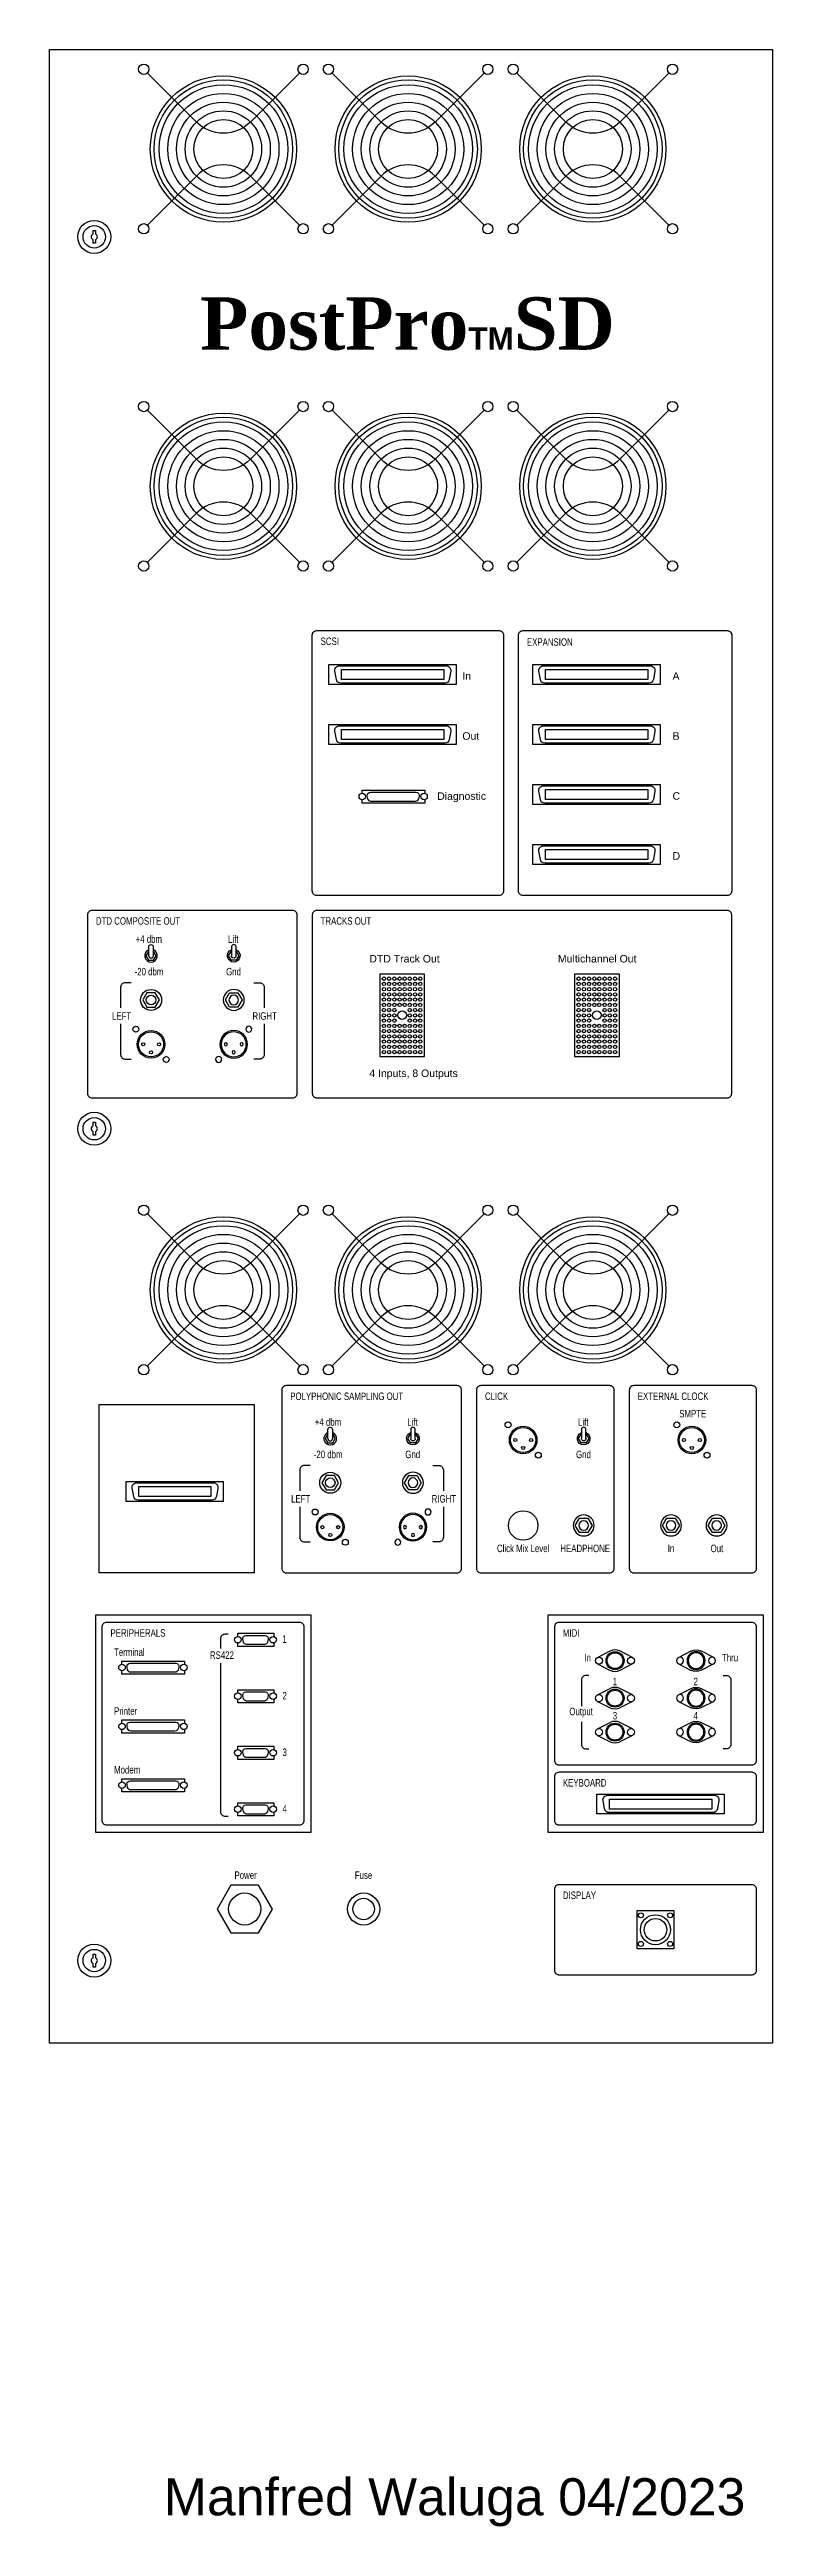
# Model space of a CAD drawing. Header units: millimetres. Extents: x -4275 to 1791, y -353 to 2461.
# Drawn here: x 1154 to 1637, y -353 to 1299 of the extents above; entities that cross this region are included whole.
import ezdxf

# ---------------------------------------------------------------- set-up
doc = ezdxf.new("R2010")
doc.units = ezdxf.units.MM
doc.header["$LTSCALE"] = 0.4
doc.layers.add('EG_S____ZEICHNEN', color=7, linetype='Continuous')
doc.styles.get("Standard").update_dxf_attribs({"font": 'ARIALUNI.ttf'})

msp = doc.modelspace()

# ---------------------------------------------------------------- texts
at = {"width": 0.75}
for s, p in [('SCSI', (1335.1, 901.9)), ('EXPANSION', (1472.8, 901.4)), ('DTD COMPOSITE OUT', (1185.1, 715.3)), ('TRACKS OUT', (1335.1, 715.3)), ('+4 dbm', (1211.6, 703.2)), ('Lift', (1273.3, 703.2)), ('-20 dbm', (1210.9, 681.5)), ('Gnd', (1272, 681.5)), ('LEFT', (1195.8, 651.9)), ('RIGHT', (1289.6, 651.9)), ('POLYPHONIC SAMPLING OUT', (1314.8, 398.2)), ('CLICK', (1444.8, 398.2)), ('EXTERNAL CLOCK', (1546.8, 398.2)), ('+4 dbm', (1331.2, 381)), ('Lift', (1392.9, 381)), ('Lift', (1506.9, 381)), ('SMPTE', (1574.5, 386.6)), ('-20 dbm', (1330.5, 359.4)), ('Gnd', (1391.6, 359.4)), ('Gnd', (1505.6, 359.4)), ('LEFT', (1315.4, 329.8)), ('RIGHT', (1409.2, 329.8)), ('Click Mix Level', (1452.8, 296.7)), ('HEADPHONE', (1495.1, 296.7)), ('In', (1566.8, 296.7)), ('Out', (1595.4, 296.7)), ('PERIPHERALS', (1194.8, 240.3)), ('Terminal', (1197.2, 227.5)), ('1', (1309.6, 236.1)), ('MIDI', (1496.8, 240.3)), ('RS422', (1261.2, 225.5)), ('In', (1511.2, 223.8)), ('Thru', (1603, 223.8)), ('2', (1309.6, 198.4)), ('1', (1530.1, 207.9)), ('2', (1584, 207.9)), ('Printer', (1197.2, 188.2)), ('Output', (1501.1, 187.9)), ('3', (1530.1, 185.1)), ('4', (1584, 185.1)), ('3', (1309.6, 160.7)), ('Modem', (1197.2, 149)), ('KEYBOARD', (1496.8, 140.3)), ('4', (1309.6, 123)), ('Power', (1277.6, 78.7)), ('Fuse', (1357.9, 78.7)), ('DISPLAY', (1496.8, 65.3))]:
    msp.add_text(s, height=5, dxfattribs=at).set_placement(p)
for s, height, p in [('In', 5, (1429.7, 878.7)), ('A', 5, (1570, 878.7)), ('Out', 5, (1429.7, 838.7)), ('B', 5, (1570, 838.7)), ('Diagnostic', 5, (1412.9, 798.6)), ('C', 5, (1570, 798.7)), ('D', 5, (1570, 758.7)), ('DTD Track Out', 5, (1367.6, 690.1)), ('Multichannel Out', 5, (1493.5, 690.1)), ('4 Inputs, 8 Outputs', 5, (1367.6, 613.7)), ('Manfred Waluga 04/2023', 24.75, (1230.4, -345.9))]:
    msp.add_text(s, height=height).set_placement(p)
at = {"insert": (1254.6, 1133.9), "char_height": 35, "attachment_point": 1}
msp.add_mtext_dynamic_manual_height_columns('{\\fTimes New Roman|b1|i0|c0|p18;PostPro\\f@Arial Unicode MS|b1|i0|c0|p34;\\H0.42857x;TM\\fTimes New Roman|b1|i0|c0|p18;\\H2.3333x;SD}', width=60.613, gutter_width=175, heights=[0], dxfattribs=at)

# ---------------------------------------------------------------- blocks, each defined once
blk = doc.blocks.new('Luefter-Aussen')
for points in [[(50.7, 50.7), (18, 18, -0.414214), (-18, 18), (-50.7, 50.7)], [(50.7, -50.7), (18, -18, 0.414214), (-18, -18), (-50.7, -50.7)]]:
    blk.add_lwpolyline(points, format="xyb")
for centre, radius in [((-53.2, 53.2), 3.43), ((53.2, 53.2), 3.43), ((0, 0), 48.8), ((0, 0), 46.2), ((0, 0), 42.9), ((0, 0), 37.1), ((0, 0), 31.3), ((0, 0), 25.5), ((0, 0), 19.7), ((-53.2, -53.2), 3.43), ((53.2, -53.2), 3.43)]:
    blk.add_circle(centre, radius)
blk = doc.blocks.new('SCSI-Front')
for points in [[(0, 13.3), (85, 13.3), (85, 0), (0, 0)], [(8.5, 10), (76.8, 10), (76.8, 3.3), (8.5, 3.3)]]:
    blk.add_lwpolyline(points, close=True)
blk.add_lwpolyline([(7.1, 12.5), (78.5, 12.5, -0.465401), (81.4, 8.9), (80.5, 3.4, -0.364814), (77.5, 0.9), (8.1, 0.9, -0.364814), (5.1, 3.4), (4.1, 8.9, -0.465401)], format="xyb", close=True)
blk = doc.blocks.new('XLR')
for centre, radius in [((-10.1, 10.1), 1.98), ((0, 0), 9.22), ((0, 0), 8.38), ((-5.3, 0), 1.04), ((5.3, 0), 1.04), ((0, -5.3), 1.04), ((10.1, -10.1), 1.98)]:
    blk.add_circle(centre, radius)
blk = doc.blocks.new('Klinke')
blk.add_lwpolyline([(5.6, 0), (2.8, 4.8), (-2.8, 4.8), (-5.6, 0), (-2.8, -4.8), (2.8, -4.8)], close=True)
for radius in [7, 3.2]:
    blk.add_circle((0, 0), radius)
blk = doc.blocks.new('Kippschalter')
blk.add_lwpolyline([(-1.5, 2.9), (-1.7, 2.9), (-3.4, 0), (-1.7, -2.9), (1.7, -2.9), (3.4, 0), (1.7, 2.9), (1.5, 2.9)])
blk.add_lwpolyline([(-1.5, 0), (-1.5, 6, -1), (1.5, 6), (1.5, 0)], format="xyb")
for radius, start, end in [(4.24, 111.3996, 68.6004), (1.55, 180, 0)]:
    blk.add_arc((0, 0), radius, start, end)
blk = doc.blocks.new('Mulitchannel')
blk.add_lwpolyline([(-15, -27.5), (15, -27.5), (15, 27.5), (-15, 27.5)], close=True)
for centre, radius in [((-12.2, 24.4), 1.12), ((-12.2, 20.9), 1.12), ((-12.2, 17.4), 1.12), ((-8.7, 24.4), 1.12), ((-8.7, 20.9), 1.12), ((-8.7, 17.4), 1.12), ((-5.2, 24.4), 1.12), ((-5.2, 20.9), 1.12), ((-5.2, 17.4), 1.12), ((-1.7, 24.4), 1.12), ((-1.7, 20.9), 1.12), ((-1.7, 17.4), 1.12), ((1.6, 24.4), 1.12), ((1.6, 20.9), 1.12), ((1.6, 17.4), 1.12), ((5.1, 24.4), 1.12), ((5.1, 20.9), 1.12), ((5.1, 17.4), 1.12), ((8.6, 24.4), 1.12), ((8.6, 20.9), 1.12), ((8.6, 17.4), 1.12), ((12.1, 24.4), 1.12), ((12.1, 20.9), 1.12), ((12.1, 17.4), 1.12), ((-12.2, 13.9), 1.12), ((-12.2, 10.4), 1.12), ((-12.2, 6.9), 1.12), ((-12.2, 3.4), 1.12), ((-12.2, -0.1), 1.12), ((-8.7, 13.9), 1.12), ((-8.7, 10.4), 1.12), ((-8.7, 6.9), 1.12), ((-8.7, 3.4), 1.12), ((-8.7, -0.1), 1.12), ((-5.2, 13.9), 1.12), ((-5.2, 10.4), 1.12), ((-5.2, 6.9), 1.12), ((-5.2, 3.4), 1.12), ((-5.2, -0.1), 1.12), ((-1.7, 13.9), 1.12), ((-1.7, 10.4), 1.12), ((-1.7, 6.9), 1.12), ((0, 0), 2.85), ((1.6, 13.9), 1.12), ((1.6, 10.4), 1.12), ((1.6, 6.9), 1.12), ((5.1, 13.9), 1.12), ((5.1, 10.4), 1.12), ((5.1, 6.9), 1.12), ((5.1, 3.4), 1.12), ((5.1, -0.1), 1.12), ((8.6, 13.9), 1.12), ((8.6, 10.4), 1.12), ((8.6, 6.9), 1.12), ((8.6, 3.4), 1.12), ((8.6, -0.1), 1.12), ((12.1, 13.9), 1.12), ((12.1, 10.4), 1.12), ((12.1, 6.9), 1.12), ((12.1, 3.4), 1.12), ((12.1, -0.1), 1.12), ((-12.2, -3.6), 1.12), ((-12.2, -7.1), 1.12), ((-12.2, -10.6), 1.12), ((-12.2, -14.1), 1.12), ((-12.2, -17.6), 1.12), ((-8.7, -3.6), 1.12), ((-8.7, -7.1), 1.12), ((-8.7, -10.6), 1.12), ((-8.7, -14.1), 1.12), ((-8.7, -17.6), 1.12), ((-5.2, -3.6), 1.12), ((-5.2, -7.1), 1.12), ((-5.2, -10.6), 1.12), ((-5.2, -14.1), 1.12), ((-5.2, -17.6), 1.12), ((-1.7, -7.1), 1.12), ((-1.7, -10.6), 1.12), ((-1.7, -14.1), 1.12), ((-1.7, -17.6), 1.12), ((1.6, -7.1), 1.12), ((1.6, -10.6), 1.12), ((1.6, -14.1), 1.12), ((1.6, -17.6), 1.12), ((5.1, -3.6), 1.12), ((5.1, -7.1), 1.12), ((5.1, -10.6), 1.12), ((5.1, -14.1), 1.12), ((5.1, -17.6), 1.12), ((8.6, -3.6), 1.12), ((8.6, -7.1), 1.12), ((8.6, -10.6), 1.12), ((8.6, -14.1), 1.12), ((8.6, -17.6), 1.12), ((12.1, -3.6), 1.12), ((12.1, -7.1), 1.12), ((12.1, -10.6), 1.12), ((12.1, -14.1), 1.12), ((12.1, -17.6), 1.12), ((-12.2, -21.1), 1.12), ((-12.2, -24.6), 1.12), ((-8.7, -21.1), 1.12), ((-8.7, -24.6), 1.12), ((-5.2, -21.1), 1.12), ((-5.2, -24.6), 1.12), ((-1.7, -21.1), 1.12), ((-1.7, -24.6), 1.12), ((1.6, -21.1), 1.12), ((1.6, -24.6), 1.12), ((5.1, -21.1), 1.12), ((5.1, -24.6), 1.12), ((8.6, -21.1), 1.12), ((8.6, -24.6), 1.12), ((12.1, -21.1), 1.12), ((12.1, -24.6), 1.12)]:
    blk.add_circle(centre, radius)
blk = doc.blocks.new('RS422')
for points in [[(0, 9.5), (0, 12.5), (34.3, 12.5), (34.3, 9.5)], [(34.3, 3.4), (34.3, 0), (0, 0), (0, 3.3)]]:
    blk.add_lwpolyline(points)
blk.add_lwpolyline([(7.7, 10.5), (26, 10.5, -0.482196), (28.9, 6.8), (28.3, 4.2, -0.34935), (25.4, 1.8), (8.3, 1.8, -0.34935), (5.4, 4.2), (4.8, 6.8, -0.482196)], format="xyb", close=True)
for centre in [(0, 6.4), (33.7, 6.4)]:
    blk.add_circle(centre, 3.11)
blk = doc.blocks.new('RS232')
for points in [[(0, 9.5), (0, 12.5), (59.5, 12.5), (59.5, 9.5)], [(59.5, 3.4), (59.5, 0), (0, 0), (0, 3.3)]]:
    blk.add_lwpolyline(points)
blk.add_lwpolyline([(7.7, 10.5), (51.2, 10.5, -0.482196), (54.1, 6.8), (53.5, 4.2, -0.34935), (50.5, 1.8), (8.3, 1.8, -0.34935), (5.4, 4.2), (4.8, 6.8, -0.482196)], format="xyb", close=True)
for centre in [(0, 6.4), (58.9, 6.4)]:
    blk.add_circle(centre, 3.11)
blk = doc.blocks.new('DIN-Buchse')
for p, q in [((-9.8, 1.8), (-2.7, 5.4)), ((9.8, 1.8), (2.7, 5.4)), ((-9.8, -1.8), (-2.7, -5.4)), ((9.8, -1.8), (2.7, -5.4))]:
    blk.add_line(p, q)
for centre, radius in [((-8.9, 0), 1.97), ((0, 0), 5), ((0, 0), 4.39), ((8.9, 0), 1.97)]:
    blk.add_circle(centre, radius)
for start, end in [(63.1796, 116.8204), (243.1796, 296.8204)]:
    blk.add_arc((0, 0), 6, start, end)
blk = doc.blocks.new('Schloss')
for points in [[(-0.7, 1.9), (-0.7, 4.3), (0.7, 4.3), (0.7, 1.9)], [(0.7, -1.9), (0.7, -4.3), (-0.7, -4.3), (-0.7, -1.9)]]:
    blk.add_lwpolyline(points)
for radius in [11, 7.5]:
    blk.add_circle((0, 0), radius)
for start, end in [(110.9078, 249.0922), (290.9078, 69.0922)]:
    blk.add_arc((0, 0), 2.07, start, end)
blk = doc.blocks.new('Connector-26-Front')
for points in [[(0, 13.3), (64.9, 13.3), (64.9, 0), (0, 0)], [(8.5, 10), (56.7, 10), (56.7, 3.3), (8.5, 3.3)]]:
    blk.add_lwpolyline(points, close=True)
blk.add_lwpolyline([(7.1, 12.5), (58.4, 12.5, -0.465401), (61.3, 8.9), (60.3, 3.4, -0.364814), (57.4, 0.9), (8.1, 0.9, -0.364814), (5.1, 3.4), (4.1, 8.9, -0.465401)], format="xyb", close=True)

# ---------------------------------------------------------------- linework, layer by layer
for points in [[(1636.7, -30.8), (1154.1, -30.8), (1154.1, 1299.2), (1636.7, 1299.2)], [(1187.3, 395.2), (1290.7, 395.2), (1290.7, 282.8), (1187.3, 282.8)], [(1185, 254.8), (1328.5, 254.8), (1328.5, 109.6), (1185, 109.6)], [(1487, 254.8), (1630.5, 254.8), (1630.5, 109.6), (1487, 109.6)], [(1302.9, 58.6), (1293.7, 74.6), (1275.2, 74.6), (1266, 58.6), (1275.2, 42.7), (1293.7, 42.7)], [(1546.1, 32.3), (1571.1, 32.3), (1571.1, 57.3), (1546.1, 57.3)]]:
    msp.add_lwpolyline(points, close=True)
for points in [[(1332.5, 911.5), (1454.2, 911.5, -0.414214), (1457.2, 908.5), (1457.2, 737.8, -0.414214), (1454.2, 734.8), (1332.5, 734.8, -0.414214), (1329.5, 737.8), (1329.5, 908.5, -0.414214)], [(1470.2, 911.5), (1606.5, 911.5, -0.414214), (1609.5, 908.5), (1609.5, 737.8, -0.414214), (1606.5, 734.8), (1470.2, 734.8, -0.414214), (1467.2, 737.8), (1467.2, 908.5, -0.414214)], [(1182.5, 599.8), (1316.5, 599.8, 0.414214), (1319.5, 602.8), (1319.5, 721.8, 0.414214), (1316.5, 724.8), (1182.5, 724.8, 0.414214), (1179.5, 721.8), (1179.5, 602.8, 0.414214)], [(1332.5, 599.8), (1606.5, 599.8, 0.414214), (1609.5, 602.8), (1609.5, 721.8, 0.414214), (1606.5, 724.8), (1332.5, 724.8, 0.414214), (1329.5, 721.8), (1329.5, 602.8, 0.414214)], [(1312.1, 282.8), (1426.1, 282.8, 0.414214), (1429.1, 285.8), (1429.1, 404.8, 0.414214), (1426.1, 407.8), (1312.1, 407.8, 0.414214), (1309.1, 404.8), (1309.1, 285.8, 0.414214)], [(1442.1, 282.8), (1528.1, 282.8, 0.414214), (1531.1, 285.8), (1531.1, 404.8, 0.414214), (1528.1, 407.8), (1442.1, 407.8, 0.414214), (1439.1, 404.8), (1439.1, 285.8, 0.414214)], [(1544.1, 282.8), (1623.1, 282.8, 0.414214), (1626.1, 285.8), (1626.1, 404.8, 0.414214), (1623.1, 407.8), (1544.1, 407.8, 0.414214), (1541.1, 404.8), (1541.1, 285.8, 0.414214)], [(1192.1, 114.8), (1321.1, 114.8, 0.414214), (1324.1, 117.8), (1324.1, 246.8, 0.414214), (1321.1, 249.8), (1192.1, 249.8, 0.414214), (1189.1, 246.8), (1189.1, 117.8, 0.414214)], [(1494.1, 154.8), (1623.1, 154.8, 0.414214), (1626.1, 157.8), (1626.1, 246.8, 0.414214), (1623.1, 249.8), (1494.1, 249.8, 0.414214), (1491.1, 246.8), (1491.1, 157.8, 0.414214)], [(1494.1, 114.8), (1623.1, 114.8, 0.414214), (1626.1, 117.8), (1626.1, 146.8, 0.414214), (1623.1, 149.8), (1494.1, 149.8, 0.414214), (1491.1, 146.8), (1491.1, 117.8, 0.414214)], [(1494.1, 14.8), (1623.1, 14.8, 0.414214), (1626.1, 17.8), (1626.1, 71.8, 0.414214), (1623.1, 74.8), (1494.1, 74.8, 0.414214), (1491.1, 71.8), (1491.1, 17.8, 0.414214)]]:
    msp.add_lwpolyline(points, format="xyb", close=True)
for points in [[(1208.6, 676.6), (1204.6, 676.6, 0.414214), (1201.6, 673.6), (1201.6, 659.8)], [(1290.4, 676.6), (1294.4, 676.6, -0.414214), (1297.4, 673.6), (1297.4, 659.8)], [(1201.6, 649.1), (1201.6, 628.7, 0.414214), (1204.6, 625.7), (1208.6, 625.7)], [(1297.4, 649.1), (1297.4, 628.7, -0.414214), (1294.4, 625.7), (1290.4, 625.7)], [(1328.2, 354.5), (1324.2, 354.5, 0.414214), (1321.2, 351.5), (1321.2, 337.7)], [(1410, 354.5), (1414, 354.5, -0.414214), (1417, 351.5), (1417, 337.7)], [(1321.2, 327), (1321.2, 306.6, 0.414214), (1324.2, 303.6), (1328.2, 303.6)], [(1417, 327), (1417, 306.6, -0.414214), (1414, 303.6), (1410, 303.6)], [(1273.3, 241.9), (1271.3, 241.9, 0.414214), (1268.3, 238.9), (1268.3, 232.5)], [(1268.3, 222.7), (1268.3, 123.5, 0.414214), (1271.3, 120.5), (1273.3, 120.5)], [(1514.2, 214.5), (1512.2, 214.5, 0.414214), (1509.2, 211.5), (1509.2, 194)], [(1603.9, 214.5), (1605.9, 214.5, -0.414214), (1608.9, 211.5), (1608.9, 168.5, -0.414214), (1605.9, 165.5), (1603.9, 165.5)], [(1509.2, 183.6), (1509.2, 168.5, 0.414214), (1512.2, 165.5), (1514.2, 165.5)]]:
    msp.add_lwpolyline(points, format="xyb")
for centre, radius in [((1470.3, 314.5), 9.83), ((1284.4, 58.6), 10.7), ((1363.8, 58.6), 10.7), ((1363.8, 58.6), 7.15), ((1548.9, 54.4), 1.68), ((1558.6, 44.8), 10), ((1558.6, 44.8), 7.52), ((1568.4, 54.4), 1.68), ((1548.9, 35.3), 1.68), ((1568.4, 35.3), 1.68)]:
    msp.add_circle(centre, radius)

# ---------------------------------------------------------------- block references
for name, p in [('Luefter-Aussen', (1270.2, 1232.8)), ('Luefter-Aussen', (1393.5, 1232.8)), ('Luefter-Aussen', (1516.8, 1232.8)), ('Schloss', (1184, 1174.2)), ('Luefter-Aussen', (1270.2, 1007.8)), ('Luefter-Aussen', (1393.5, 1007.8)), ('Luefter-Aussen', (1516.8, 1007.8)), ('SCSI-Front', (1340.5, 875.5)), ('SCSI-Front', (1476.7, 875.5)), ('SCSI-Front', (1340.5, 835.5)), ('SCSI-Front', (1476.7, 835.5)), ('SCSI-Front', (1476.7, 795.5)), ('SCSI-Front', (1476.7, 755.5)), ('Kippschalter', (1221.9, 694.6)), ('Mulitchannel', (1389.5, 654.9)), ('Mulitchannel', (1519.5, 654.9)), ('Klinke', (1221.9, 665.1)), ('XLR', (1221.9, 635.5)), ('Schloss', (1184, 579.2)), ('Luefter-Aussen', (1270.2, 471.6)), ('Luefter-Aussen', (1393.5, 471.6)), ('Luefter-Aussen', (1516.8, 471.6)), ('XLR', (1470.3, 371.5)), ('XLR', (1582.9, 371.5)), ('Kippschalter', (1341.5, 372.5)), ('Klinke', (1341.5, 343)), ('XLR', (1341.5, 313.4)), ('SCSI-Front', (1519.5, 122)), ('Schloss', (1184, 24.2))]:
    msp.add_blockref(name, p)
for name, p, xscale, yscale, zscale in [('RS232', (1362.9, 796.3), 0.7, 0.7, 0.7), ('RS422', (1279.8, 233.8), 0.7, 0.7, 0.7), ('DIN-Buchse', (1531.6, 224.3), 1.2, 1.2, 1.2), ('DIN-Buchse', (1585.7, 224.3), -1.2, 1.2, 1.2), ('RS232', (1202.5, 215.3), 0.7, 0.7, 0.7), ('RS422', (1279.8, 196.1), 0.7, 0.7, 0.7), ('DIN-Buchse', (1531.6, 199.3), 1.2, 1.2, 1.2), ('DIN-Buchse', (1585.7, 199.3), -1.2, 1.2, 1.2), ('RS232', (1202.5, 176), 0.7, 0.7, 0.7), ('DIN-Buchse', (1531.6, 176.6), 1.2, 1.2, 1.2), ('DIN-Buchse', (1585.7, 176.6), -1.2, 1.2, 1.2), ('RS422', (1279.8, 158.4), 0.7, 0.7, 0.7), ('RS232', (1202.5, 136.8), 0.7, 0.7, 0.7), ('RS422', (1279.8, 120.7), 0.7, 0.7, 0.7)]:
    msp.add_blockref(name, p, dxfattribs=dict(xscale=xscale, yscale=yscale, zscale=zscale))
at = {"xscale": -1}
for name, p in [('Kippschalter', (1277.1, 694.6)), ('Klinke', (1277.1, 665.1)), ('XLR', (1277.1, 635.5)), ('Kippschalter', (1396.7, 372.5)), ('Kippschalter', (1510.7, 372.5)), ('Klinke', (1396.7, 343)), ('XLR', (1396.7, 313.4)), ('Klinke', (1510.7, 314.5)), ('Klinke', (1569, 314.5)), ('Klinke', (1599.4, 314.5))]:
    msp.add_blockref(name, p, dxfattribs=at)
at = {"layer": 'EG_S____ZEICHNEN'}
msp.add_blockref('Connector-26-Front', (1205.2, 330.5), dxfattribs=at)

msp.set_redraw_order([(e.dxf.handle, doc.entitydb.next_handle()) for e in msp.query("TEXT MTEXT ATTDEF DIMENSION ARC_DIMENSION")])  # texts and dimensions are drawn at this point

doc.saveas('drawing.dxf')
